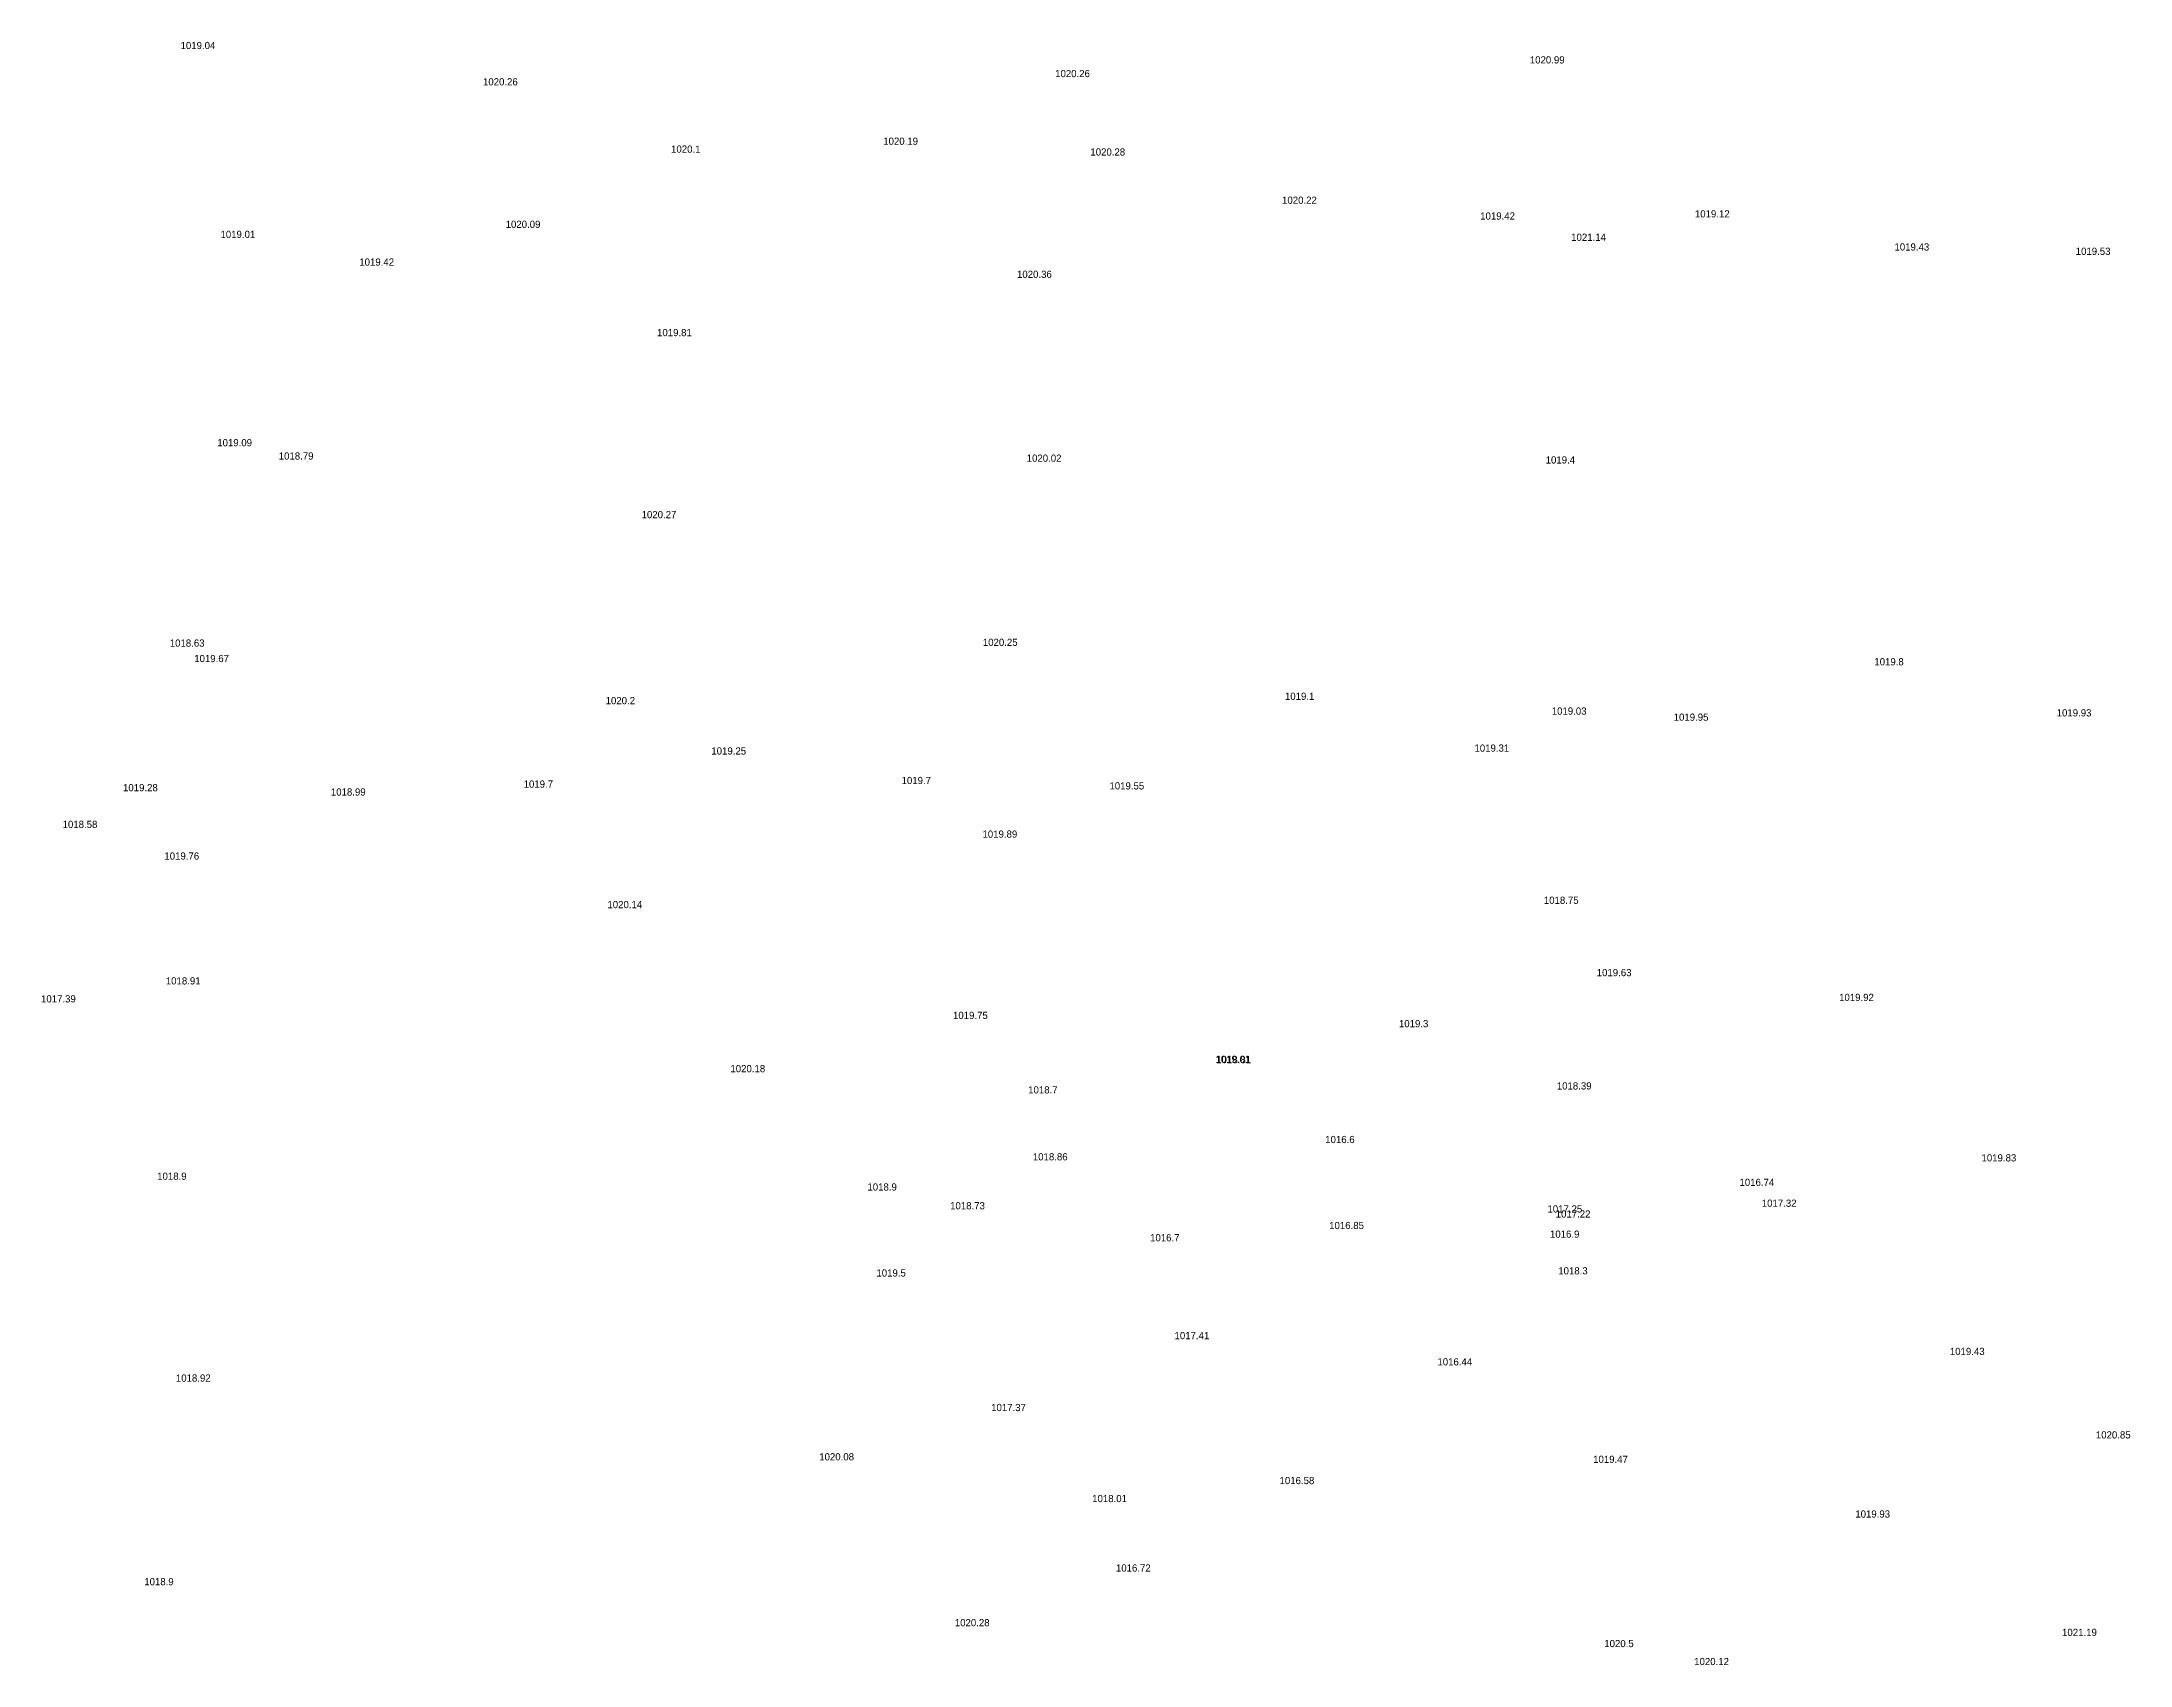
# Model space of a CAD drawing. Header units: inches. Extents: x 628884 to 629912, y 4519174 to 4520145.
# Drawn here: x 629041.9 to 629099.9, y 4519745.4 to 4519790.5 of the extents above; entities that cross this region are included whole.
import ezdxf

# ---------------------------------------------------------------- set-up
doc = ezdxf.new("R2010")
doc.units = ezdxf.units.IN
doc.header["$MEASUREMENT"] = 0

msp = doc.modelspace()

# ---------------------------------------------------------------- texts
for s, p in [('1019.04', (629045.71, 4519790.3, 1019.04)), ('1020.26', (629070.03, 4519789.52, 1020.26)), ('1020.99', (629083.23, 4519789.9, 1020.99)), ('1020.26', (629054.12, 4519789.29, 1020.26)), ('1020.1', (629059.35, 4519787.42, 1020.1)), ('1020.19', (629065.25, 4519787.64, 1020.19)), ('1020.28', (629071.01, 4519787.34, 1020.28)), ('1020.22', (629076.34, 4519786, 1020.22)), ('1020.09', (629054.75, 4519785.33, 1020.09)), ('1019.42', (629081.85, 4519785.56, 1019.42)), ('1019.12', (629087.82, 4519785.62, 1019.12)), ('1019.01', (629046.82, 4519785.05, 1019.01)), ('1021.14', (629084.38, 4519784.97, 1021.14)), ('1019.42', (629050.68, 4519784.28, 1019.42)), ('1019.43', (629093.37, 4519784.7, 1019.43)), ('1019.53', (629098.41, 4519784.58, 1019.53)), ('1020.36', (629068.97, 4519783.94, 1020.36)), ('1019.81', (629058.96, 4519782.32, 1019.81)), ('1019.09', (629046.73, 4519779.26, 1019.09)), ('1018.79', (629048.44, 4519778.89, 1018.79)), ('1020.02', (629069.24, 4519778.83, 1020.02)), ('1019.4', (629083.67, 4519778.78, 1019.4)), ('1020.27', (629058.53, 4519777.26, 1020.27)), ('1018.63', (629045.41, 4519773.69, 1018.63)), ('1019.67', (629046.09, 4519773.26, 1019.67)), ('1020.25', (629068.02, 4519773.71, 1020.25)), ('1019.8', (629092.81, 4519773.17, 1019.8)), ('1020.2', (629057.53, 4519772.09, 1020.2)), ('1019.1', (629076.42, 4519772.21, 1019.1)), ('1019.03', (629083.84, 4519771.8, 1019.03)), ('1019.95', (629087.23, 4519771.63, 1019.95)), ('1019.93', (629097.88, 4519771.75, 1019.93)), ('1019.25', (629060.47, 4519770.69, 1019.25)), ('1019.31', (629081.69, 4519770.77, 1019.31)), ('1019.28', (629044.11, 4519769.67, 1019.28)), ('1019.7', (629055.25, 4519769.77, 1019.7)), ('1019.7', (629065.76, 4519769.87, 1019.7)), ('1019.55', (629071.54, 4519769.72, 1019.55)), ('1018.99', (629049.89, 4519769.55, 1018.99)), ('1018.58', (629042.43, 4519768.65, 1018.58)), ('1019.89', (629068.01, 4519768.38, 1019.89)), ('1019.76', (629045.26, 4519767.77, 1019.76)), ('1020.14', (629057.58, 4519766.42, 1020.14)), ('1018.75', (629083.62, 4519766.54, 1018.75)), ('1019.63', (629085.09, 4519764.53, 1019.63)), ('1018.91', (629045.3, 4519764.3, 1018.91)), ('1017.39', (629041.83, 4519763.8, 1017.39)), ('1019.75', (629067.19, 4519763.34, 1019.75)), ('1019.92', (629091.83, 4519763.84, 1019.92)), ('1019.3', (629079.59, 4519763.11, 1019.3)), ('1019.01', (629074.49, 4519762.12, 1019.01)), ('1018.81', (629074.51, 4519762.11, 1018.81)), ('1020.18', (629061, 4519761.86, 1020.18)), ('1018.7', (629069.28, 4519761.27, 1018.7)), ('1018.39', (629083.98, 4519761.38, 1018.39)), ('1016.6', (629077.54, 4519759.89, 1016.6)), ('1018.86', (629069.41, 4519759.41, 1018.86)), ('1019.83', (629095.79, 4519759.38, 1019.83)), ('1018.9', (629045.06, 4519758.87, 1018.9)), ('1016.74', (629089.06, 4519758.7, 1016.74)), ('1018.9', (629064.81, 4519758.57, 1018.9)), ('1018.73', (629067.11, 4519758.05, 1018.73)), ('1017.32', (629089.68, 4519758.12, 1017.32)), ('1016.85', (629077.65, 4519757.5, 1016.85)), ('1017.25', (629083.72, 4519757.96, 1017.25)), ('1017.22', (629083.95, 4519757.82, 1017.22)), ('1016.7', (629072.67, 4519757.16, 1016.7)), ('1016.9', (629083.79, 4519757.26, 1016.9)), ('1019.5', (629065.06, 4519756.18, 1019.5)), ('1018.3', (629084.02, 4519756.24, 1018.3)), ('1017.41', (629073.35, 4519754.44, 1017.41)), ('1019.43', (629094.91, 4519754, 1019.43)), ('1016.44', (629080.66, 4519753.71, 1016.44)), ('1018.92', (629045.58, 4519753.26, 1018.92)), ('1017.37', (629068.25, 4519752.44, 1017.37)), ('1020.85', (629098.97, 4519751.68, 1020.85)), ('1020.08', (629063.47, 4519751.07, 1020.08)), ('1019.47', (629084.99, 4519751, 1019.47)), ('1018.01', (629071.06, 4519749.91, 1018.01)), ('1016.58', (629076.27, 4519750.41, 1016.58)), ('1019.93', (629092.28, 4519749.48, 1019.93)), ('1018.9', (629044.7, 4519747.6, 1018.9)), ('1016.72', (629071.72, 4519747.98, 1016.72)), ('1020.28', (629067.24, 4519746.46, 1020.28)), ('1020.5', (629085.3, 4519745.88, 1020.5)), ('1021.19', (629098.03, 4519746.19, 1021.19)), ('1020.12', (629087.8, 4519745.38, 1020.12))]:
    msp.add_text(s, height=0.2).set_placement(p)

doc.saveas('drawing.dxf')
